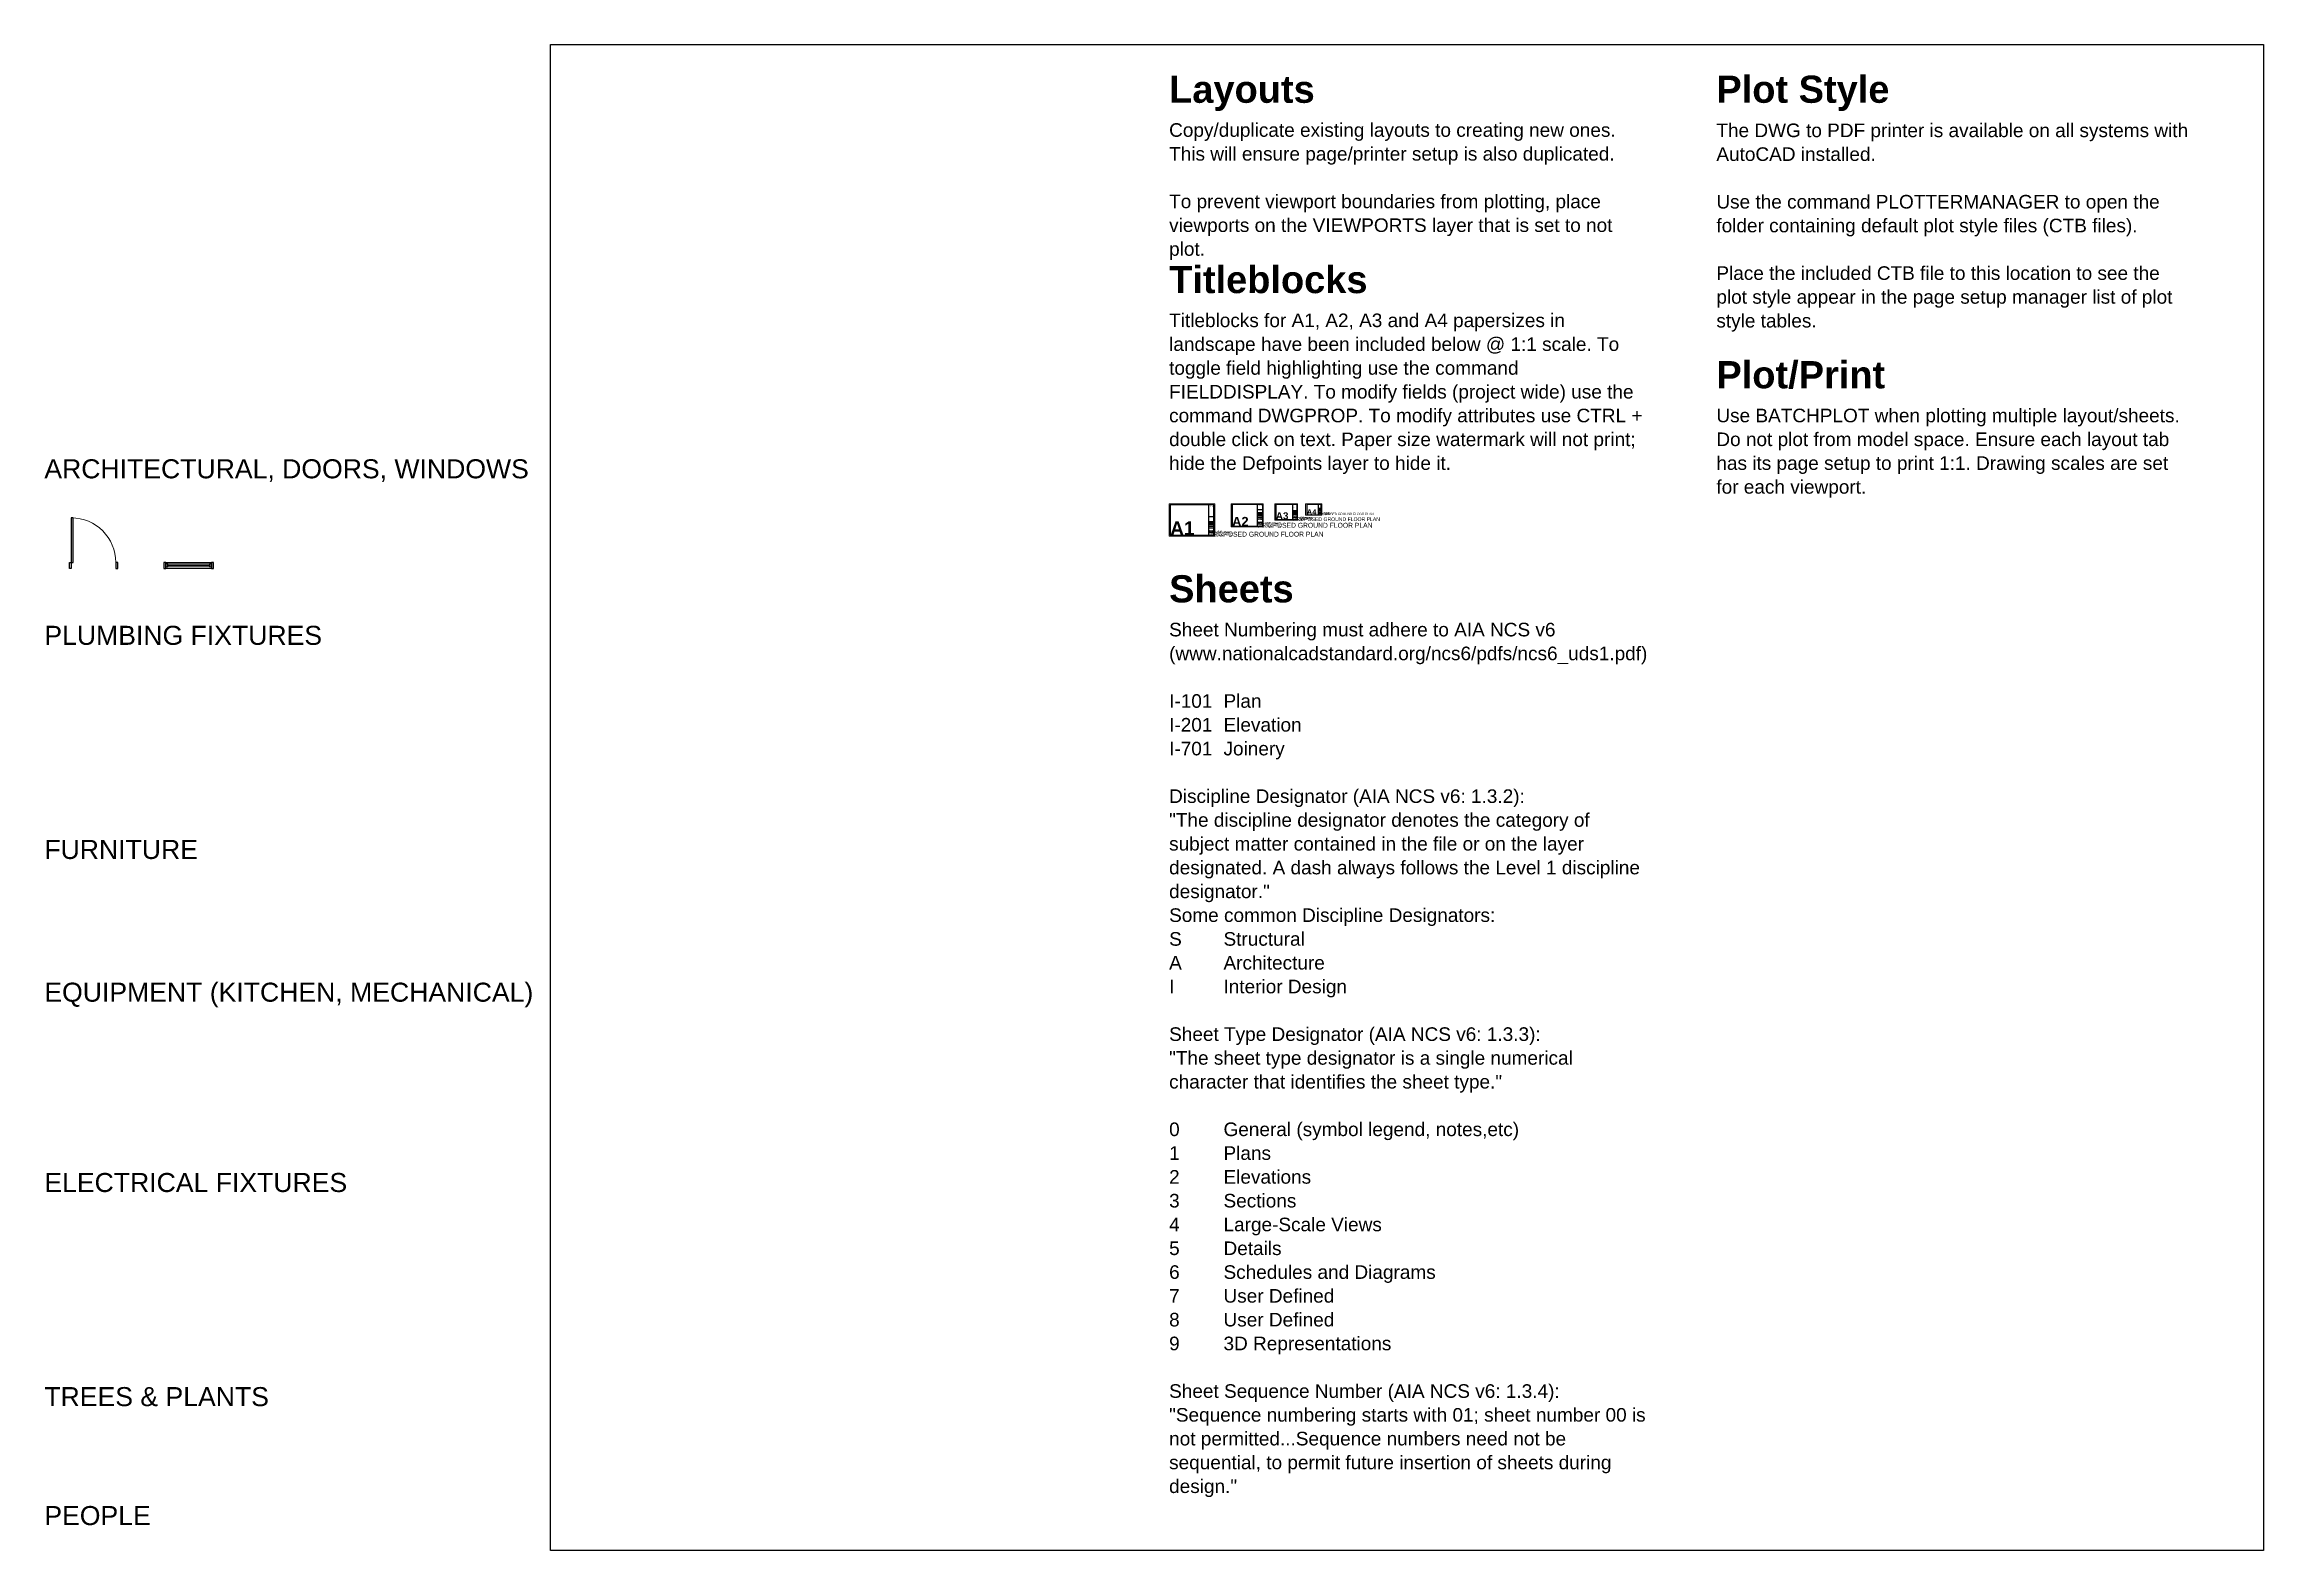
# Model space of a CAD drawing. Header units: millimetres. Extents: x 6670 to 127750, y 41694 to 79093.
# Drawn here: x 86944 to 127750, y 41694 to 69393 of the extents above; entities that cross this region are included whole.
import ezdxf
from ezdxf.enums import TextEntityAlignment as Align

# ---------------------------------------------------------------- set-up
doc = ezdxf.new("R2018")
doc.units = ezdxf.units.MM
doc.header["$LTSCALE"] = 1000
for name, color, linetype, lineweight in [('I-E_25_30-DOORS_ANNO', 54, 'Continuous', 9), ('I-E_25_30-DOORS_SECT', 50, 'Continuous', 25), ('I-E_25_35-WINDOWS_ELEV', 91, 'Continuous', 18), ('I-E_25_35-WINDOWS_SECT', 90, 'Continuous', 25), ('I-E_25_40-GLAZING_SECT', 130, 'Continuous', 25), ('I-Z_20_10_90-TEXT', 7, 'Continuous', 13), ('I-Z_30_90_00-SCHEDULES', 7, 'Continuous', 13)]:
    doc.layers.add(name, color=color, linetype=linetype, lineweight=lineweight)
doc.styles.add('1.7mm BOLD', font='HelveticaNowDisplay-Bold.ttf', dxfattribs={"height": 1.7})
doc.styles.add('1.7mm REGULAR', font='HelveticaNowDisplay-Regular.ttf', dxfattribs={"height": 1.7})
doc.styles.add('1.7mm THIN', font='HelveticaNowDisplay-Thin.ttf', dxfattribs={"height": 1.7})
doc.styles.add('2.5mm BOLD', font='HelveticaNowDisplay-Bold.ttf', dxfattribs={"height": 2.5})
doc.styles.add('2.5mm REGULAR', font='HelveticaNowDisplay-Regular.ttf', dxfattribs={"height": 2.5})
doc.styles.add('3.5mm THIN', font='HelveticaNowDisplay-Thin.ttf', dxfattribs={"height": 3.5})
doc.styles.add('5.0mm BOLD', font='HelveticaNowDisplay-Bold.ttf', dxfattribs={"height": 5})
doc.styles.get("Standard").update_dxf_attribs({"font": 'arial.ttf'})

# ---------------------------------------------------------------- blocks, each defined once
blk = doc.blocks.new('*U123')
at = {"layer": 'I-E_25_35-WINDOWS_ELEV'}
for points in [[(35, 110), (875, 110), (875, 0), (35, 0)], [(70, 30), (840, 30), (840, 80), (70, 80)]]:
    blk.add_lwpolyline(points, close=True, dxfattribs=at)
at = {"layer": 'I-E_25_35-WINDOWS_SECT'}
for points in [[(0, 0), (35, 0), (35, 110), (0, 110)], [(35, 30), (70, 30), (70, 80), (35, 80)], [(840, 30), (875, 30), (875, 80), (840, 80)], [(875, 0), (910, 0), (910, 110), (875, 110)]]:
    blk.add_lwpolyline(points, close=True, dxfattribs=at)
at = {"layer": 'I-E_25_40-GLAZING_SECT'}
blk.add_line((840, 55), (70, 55), dxfattribs=at)
blk = doc.blocks.new('*T159')
at = {"layer": 'Defpoints', "color": 8, "linetype": 'ByBlock', "lineweight": 0, "transparency": 16777216}
for p, q in [((0, 0), (90, 0)), ((0, 0), (0, -21.875)), ((15, 0), (15, -21.875)), ((75, 0), (75, -21.875)), ((90, 0), (90, -21.875)), ((0, -4.375), (90, -4.375)), ((0, -8.75), (90, -8.75)), ((0, -13.125), (90, -13.125)), ((0, -17.5), (90, -17.5)), ((0, -21.875), (90, -21.875))]:
    blk.add_line(p, q, dxfattribs=at)
at = {"layer": 'I-Z_30_90_00-SCHEDULES', "color": 0, "linetype": 'ByBlock', "lineweight": -2, "transparency": 16777216, "char_height": 1.7, "attachment_point": 1}
for s, insert, width, style in [('REV. NO.', (0, 0), 15, '1.7mm THIN'), ('DESCRIPTION', (15, 0), 60, '1.7mm THIN'), ('DATE', (75, 0), 15, '1.7mm THIN'), ('1.0', (0, -4.375), 15, '1.7mm REGULAR'), ('Development Application', (15, -4.375), 60, '1.7mm REGULAR'), ('01.01.2021', (75, -4.375), 15, '1.7mm REGULAR')]:
    blk.add_mtext(s, dxfattribs=dict(at, insert=insert, width=width, style=style))
blk = doc.blocks.new('TITLEBLOCK_A1')
at = {"color": 0, "linetype": 'ByBlock', "lineweight": -2, "transparency": 16777216}
for p, q in [((721, 574), (721, 20)), ((816, 265), (726, 265)), ((816, 234), (726, 234)), ((816, 208), (726, 208)), ((816, 177), (726, 177)), ((816, 147), (726, 147)), ((816, 90), (726, 90)), ((816, 59), (726, 59))]:
    blk.add_line(p, q, dxfattribs=at)
at = {"color": 0, "linetype": 'ByBlock', "lineweight": 0, "transparency": 16777216}
blk.add_lwpolyline([(841, 594), (0, 594), (0, 0), (841, 0)], close=True, dxfattribs=at)
at = {"color": 0, "linetype": 'ByBlock', "lineweight": -2, "transparency": 16777216}
blk.add_lwpolyline([(20, 20), (821, 20), (821, 574), (20, 574)], close=True, dxfattribs=at)
blk.add_blockref('*T159', (726, 261))
at = {"layer": 'Defpoints', "transparency": 33554457, "insert": (20, 20), "char_height": 250, "width": 700.99, "attachment_point": 7, "line_spacing_factor": 1.05, "style": '2.5mm BOLD'}
blk.add_mtext('A1', dxfattribs=at)
at = {"layer": 'I-Z_20_10_90-TEXT', "color": 0, "linetype": 'ByBlock', "lineweight": -2, "transparency": 16777216, "attachment_point": 1, "line_spacing_factor": 1.05}
for s, insert, char_height, width, style in [('GENERAL NOTES', (726, 567), 1.7, 90, '1.7mm THIN'), ('Use figured dimensions only. Do not scale drawing. Verify all dimensions and levels on site before commencing works. This drawing must be used in conjunction with all other project documentation including related drawings, schedules and specifications.', (726, 562), 2.5, 90, '2.5mm REGULAR'), ('DISCLAIMER', (726, 230), 1.7, 90, '1.7mm THIN'), ('This drawing and the related information have been prepared for a specific purpose and may not be used for any other purpose. No warranty or liability can be accepted if this drawing or any of the related information is used for purposes other than intended. This drawing is protected by copyright and no part of this drawing may be reproduced in any form without the written permission of the author.', (726, 226), 1.7, 90, '1.7mm REGULAR'), ('PROJECT TITLE', (726, 204), 1.7, 40, '1.7mm THIN'), ('PROJECT 1', (726, 199), 2.5, 40, '2.5mm REGULAR'), ('CLIENT NAME', (726, 173), 1.7, 40, '1.7mm THIN'), ('CLIENT 1', (726, 169), 2.5, 40, '2.5mm REGULAR'), ('CLIENT PHONE', (726, 160), 1.7, 40, '1.7mm THIN'), ('+12 345 678 910', (726, 156), 2.5, 40, '2.5mm REGULAR'), ('COMPANY NAME', (726, 142), 1.7, 40, '1.7mm THIN'), ('DESIGNSTUDIO1', (726, 138), 2.5, 40, '2.5mm REGULAR'), ('COMPANY CONTACT', (726, 129), 1.7, 40, '1.7mm THIN'), ('Name Surname', (726, 125), 2.5, 40, '2.5mm REGULAR'), ('COMPANY PHONE', (726, 116), 1.7, 40, '1.7mm THIN'), ('+12 345 678 910', (726, 112), 2.5, 40, '2.5mm REGULAR'), ('DRAWN BY', (726, 103), 1.7, 40, '1.7mm THIN'), ('DRAWING TITLE', (726, 86), 1.7, 90, '1.7mm THIN'), ('REVISION NUMBER', (726, 55), 1.7, 40, '1.7mm THIN'), ('ISSUE DATE', (726, 42), 1.7, 40, '1.7mm THIN'), ('PROJECT LOCATION', (776, 204), 1.7, 40, '1.7mm THIN'), ('PROJECT ADDRESS 1\\PPROJECT ADDRESS 2\\PCITY, STATE, POSTCODE\\PCOUNTRY', (776, 199), 2.5, 40, '2.5mm REGULAR'), ('CLIENT ADDRESS', (776, 173), 1.7, 40, '1.7mm THIN'), ('CLIENT ADDRESS 1\\PCLIENT ADDRESS 2\\PCITY, STATE, POSTCODE\\PCOUNTRY', (776, 169), 2.5, 40, '2.5mm REGULAR'), ('COMPANY ADDRESS', (776, 142), 1.7, 40, '1.7mm THIN'), ('COMPANY ADDRESS 1\\PCOMPANY ADDRESS 2\\PCITY, STATE, POSTCODE\\PAustralia', (776, 138), 2.5, 40, '2.5mm REGULAR'), ('COMPANY EMAIL', (776, 116), 1.7, 40, '1.7mm THIN'), ('email@address.com', (776, 112), 2.5, 40, '2.5mm REGULAR'), ('REVIEWED BY', (776, 103), 1.7, 40, '1.7mm THIN'), ('SCALE @ SHEETSIZE', (776, 55), 1.7, 40, '1.7mm THIN'), ('SHEET NUMBER', (776, 42), 1.7, 40, '1.7mm THIN')]:
    blk.add_mtext(s, dxfattribs=dict(at, insert=insert, char_height=char_height, width=width, style=style))
at = {"layer": 'I-Z_20_10_90-TEXT', "color": 0, "linetype": 'ByBlock', "lineweight": -2, "transparency": 16777216, "style": '5.0mm BOLD'}
blk.add_attdef('SHEETNUMBER', text='', height=10, dxfattribs=at).set_placement((776, 37), align=Align.TOP_LEFT)
blk = doc.blocks.new('*T158')
at = {"layer": 'Defpoints', "color": 8, "linetype": 'ByBlock', "lineweight": 0, "transparency": 16777216}
for p, q in [((0, 0), (90, 0)), ((0, 0), (0, -21.875)), ((15, 0), (15, -21.875)), ((75, 0), (75, -21.875)), ((90, 0), (90, -21.875)), ((0, -4.375), (90, -4.375)), ((0, -8.75), (90, -8.75)), ((0, -13.125), (90, -13.125)), ((0, -17.5), (90, -17.5)), ((0, -21.875), (90, -21.875))]:
    blk.add_line(p, q, dxfattribs=at)
at = {"layer": 'I-Z_30_90_00-SCHEDULES', "color": 0, "linetype": 'ByBlock', "lineweight": -2, "transparency": 16777216, "char_height": 1.7, "attachment_point": 1}
for s, insert, width, style in [('REV. NO.', (0, 0), 15, '1.7mm THIN'), ('DESCRIPTION', (15, 0), 60, '1.7mm THIN'), ('DATE', (75, 0), 15, '1.7mm THIN'), ('1.0', (0, -4.375), 15, '1.7mm REGULAR'), ('Development Application', (15, -4.375), 60, '1.7mm REGULAR'), ('01.01.2021', (75, -4.375), 15, '1.7mm REGULAR')]:
    blk.add_mtext(s, dxfattribs=dict(at, insert=insert, width=width, style=style))
blk = doc.blocks.new('TITLEBLOCK_A2')
at = {"color": 0, "linetype": 'ByBlock', "lineweight": -2, "transparency": 16777216}
for p, q in [((484, 10), (484, 410)), ((579, 255), (489, 255)), ((579, 224), (489, 224)), ((579, 198), (489, 198)), ((579, 167), (489, 167)), ((579, 137), (489, 137)), ((579, 80), (489, 80)), ((579, 49), (489, 49))]:
    blk.add_line(p, q, dxfattribs=at)
at = {"color": 0, "linetype": 'ByBlock', "lineweight": 0, "transparency": 16777216}
blk.add_lwpolyline([(0, 420), (594, 420), (594, 0), (0, 0)], close=True, dxfattribs=at)
at = {"color": 0, "linetype": 'ByBlock', "lineweight": -2, "transparency": 16777216}
blk.add_lwpolyline([(20, 10), (584, 10), (584, 410), (20, 410)], close=True, dxfattribs=at)
blk.add_blockref('*T158', (489, 251))
at = {"layer": 'Defpoints', "transparency": 33554457, "insert": (20, 10), "char_height": 170, "width": 463.99, "attachment_point": 7, "line_spacing_factor": 1.05, "style": '1.7mm BOLD'}
blk.add_mtext('A2', dxfattribs=at)
at = {"layer": 'I-Z_20_10_90-TEXT', "attachment_point": 1, "line_spacing_factor": 1.05}
for s, insert, char_height, width, style in [('GENERAL NOTES', (489, 404), 1.7, 90, '1.7mm THIN'), ('Use figured dimensions only. Do not scale drawing. Verify all dimensions and levels on site before commencing works. This drawing must be used in conjunction with all other project documentation including related drawings, schedules and specifications.', (489, 399), 2.5, 90, '2.5mm REGULAR'), ('DISCLAIMER', (489, 220), 1.7, 90, '1.7mm THIN'), ('This drawing and the related information have been prepared for a specific purpose and may not be used for any other purpose. No warranty or liability can be accepted if this drawing or any of the related information is used for purposes other than intended. This drawing is protected by copyright and no part of this drawing may be reproduced in any form without the written permission of the author.', (489, 216), 1.7, 90, '1.7mm REGULAR'), ('PROJECT TITLE', (489, 194), 1.7, 40, '1.7mm THIN'), ('PROJECT 1', (489, 189), 2.5, 40, '2.5mm REGULAR'), ('CLIENT NAME', (489, 163), 1.7, 40, '1.7mm THIN'), ('CLIENT 1', (489, 159), 2.5, 40, '2.5mm REGULAR'), ('CLIENT PHONE', (489, 150), 1.7, 40, '1.7mm THIN'), ('+12 345 678 910', (489, 146), 2.5, 40, '2.5mm REGULAR'), ('COMPANY NAME', (489, 132), 1.7, 40, '1.7mm THIN'), ('DESIGNSTUDIO1', (489, 128), 2.5, 40, '2.5mm REGULAR'), ('COMPANY CONTACT', (489, 119), 1.7, 40, '1.7mm THIN'), ('Name Surname', (489, 115), 2.5, 40, '2.5mm REGULAR'), ('COMPANY PHONE', (489, 106), 1.7, 40, '1.7mm THIN'), ('+12 345 678 910', (489, 102), 2.5, 40, '2.5mm REGULAR'), ('DRAWN BY', (489, 93), 1.7, 40, '1.7mm THIN'), ('DRAWING TITLE', (489, 76), 1.7, 90, '1.7mm THIN'), ('REVISION NUMBER', (489, 45), 1.7, 40, '1.7mm THIN'), ('ISSUE DATE', (489, 32), 1.7, 40, '1.7mm THIN'), ('PROJECT LOCATION', (539, 194), 1.7, 40, '1.7mm THIN'), ('PROJECT ADDRESS 1\\PPROJECT ADDRESS 2\\PCITY, STATE, POSTCODE\\PCOUNTRY', (539, 189), 2.5, 40, '2.5mm REGULAR'), ('CLIENT ADDRESS', (539, 163), 1.7, 40, '1.7mm THIN'), ('CLIENT ADDRESS 1\\PCLIENT ADDRESS 2\\PCITY, STATE, POSTCODE\\PCOUNTRY', (539, 159), 2.5, 40, '2.5mm REGULAR'), ('COMPANY ADDRESS', (539, 132), 1.7, 40, '1.7mm THIN'), ('COMPANY ADDRESS 1\\PCOMPANY ADDRESS 2\\PCITY, STATE, POSTCODE\\PAustralia', (539, 128), 2.5, 40, '2.5mm REGULAR'), ('COMPANY EMAIL', (539, 106), 1.7, 40, '1.7mm THIN'), ('email@address.com', (539, 102), 2.5, 40, '2.5mm REGULAR'), ('REVIEWED BY', (539, 93), 1.7, 40, '1.7mm THIN'), ('SCALE @ SHEETSIZE', (539, 45), 1.7, 40, '1.7mm THIN'), ('SHEET NUMBER', (539, 32), 1.7, 40, '1.7mm THIN')]:
    blk.add_mtext(s, dxfattribs=dict(at, insert=insert, char_height=char_height, width=width, style=style))
at = {"layer": 'I-Z_20_10_90-TEXT', "lineweight": 30, "flags": 104}
for tag, height, p in [('ISSUEDATE', 5, (489, 27)), ('DRAWNBY', 2.5, (489, 89)), ('REVISIONNUMBER', 2.5, (489, 41)), ('DRAWINGTITLE', 5, (489, 71)), ('SCALEATSHEETSIZE', 2.5, (539, 41)), ('REVIEWEDBY', 2.5, (539, 89)), ('SHEETNUMBER', 10, (539, 27))]:
    blk.add_attdef(tag, text='', height=height, dxfattribs=at).set_placement(p, align=Align.TOP_LEFT)
blk = doc.blocks.new('*T157')
at = {"layer": 'Defpoints', "color": 8, "linetype": 'ByBlock', "lineweight": 0, "transparency": 16777216}
for p, q in [((0, 0), (68, 0)), ((0, 0), (0, -15)), ((14, 0), (14, -15)), ((57, 0), (57, -15)), ((68, 0), (68, -15)), ((0, -3), (68, -3)), ((0, -6), (68, -6)), ((0, -9), (68, -9)), ((0, -12), (68, -12)), ((0, -15), (68, -15))]:
    blk.add_line(p, q, dxfattribs=at)
at = {"layer": 'I-Z_30_90_00-SCHEDULES', "color": 0, "linetype": 'ByBlock', "lineweight": -2, "transparency": 16777216, "char_height": 1.7, "attachment_point": 1}
for s, insert, width, style in [('REV. NO.', (0, 0), 13.5, '1.7mm THIN'), ('DESCRIPTION', (14, 0), 43.5, '1.7mm THIN'), ('DATE', (57, 0), 11, '1.7mm THIN'), ('1.0', (0, -3), 13.5, '1.7mm REGULAR'), ('Development Application', (14, -3), 43.5, '1.7mm REGULAR'), ('01.01.2021', (57, -3), 11, '1.7mm REGULAR')]:
    blk.add_mtext(s, dxfattribs=dict(at, insert=insert, width=width, style=style))
blk = doc.blocks.new('TITLEBLOCK_A3')
at = {"color": 0, "linetype": 'ByBlock', "lineweight": -2, "transparency": 16777216}
for p, q in [((335, 10), (335, 287)), ((406, 168), (338, 168)), ((406, 147), (338, 147)), ((406, 117), (338, 117)), ((406, 93), (338, 93)), ((406, 55), (338, 55)), ((406, 37), (338, 37))]:
    blk.add_line(p, q, dxfattribs=at)
at = {"color": 0, "linetype": 'ByBlock', "lineweight": 0, "transparency": 16777216}
blk.add_lwpolyline([(0, 297), (420, 297), (420, 0), (0, 0)], close=True, dxfattribs=at)
at = {"color": 0, "linetype": 'ByBlock', "lineweight": -2, "transparency": 16777216}
blk.add_lwpolyline([(20, 10), (410, 10), (410, 287), (20, 287)], close=True, dxfattribs=at)
blk.add_blockref('*T157', (338, 165))
at = {"layer": 'Defpoints', "transparency": 33554457, "insert": (20, 10), "char_height": 130, "width": 315, "attachment_point": 7, "line_spacing_factor": 1.05, "style": '1.7mm BOLD'}
blk.add_mtext('A3', dxfattribs=at)
at = {"layer": 'I-Z_20_10_90-TEXT', "attachment_point": 1, "line_spacing_factor": 1.05}
for s, insert, char_height, width, style in [('GENERAL NOTES', (338, 284), 1.7, 68, '1.7mm THIN'), ('Use figured dimensions only. Do not scale drawing. Verify all dimensions and levels on site before commencing works. This drawing must be used in conjunction with all other project documentation including related drawings, schedules and specifications.', (338, 281), 1.7, 68, '1.7mm REGULAR'), ('DISCLAIMER', (338, 144), 1.7, 32.25, '1.7mm THIN'), ('This drawing and the related information have been prepared for a specific purpose and may not be used for any other purpose. No warranty or liability can be accepted if this drawing or any of the related information is used for purposes other than intended. This drawing is protected by copyright and no part of this drawing may be reproduced in any form without the written permission of the author.', (338, 141), 1.7, 68, '1.7mm REGULAR'), ('PROJECT TITLE', (338, 114), 1.7, 32.25, '1.7mm THIN'), ('PROJECT 1', (338, 111), 1.7, 32.25, '1.7mm REGULAR'), ('COMPANY NAME', (338, 90), 1.7, 32.25, '1.7mm THIN'), ('DESIGNSTUDIO1', (338, 87), 2.5, 32.25, '2.5mm REGULAR'), ('COMPANY CONTACT', (338, 81), 1.7, 32.25, '1.7mm THIN'), ('Name Surname', (338, 78), 2.5, 32.25, '2.5mm REGULAR'), ('COMPANY NUMBER', (338, 72), 1.7, 29, '1.7mm THIN'), ('+12 345 678 910', (338, 69), 2.5, 27.5, '2.5mm REGULAR'), ('DRAWN BY', (338, 64), 1.7, 29, '1.7mm THIN'), ('DRAWING TITLE', (338, 52), 1.7, 32.25, '1.7mm THIN'), ('REVISION NUMBER', (338, 34), 1.7, 32.25, '1.7mm THIN'), ('ISSUE DATE', (338, 25), 1.7, 32.25, '1.7mm THIN'), ('PROJECT LOCATION', (374, 114), 1.7, 27.5, '1.7mm THIN'), ('PROJECT ADDRESS 1\\PPROJECT ADDRESS 2\\PCITY, STATE, POSTCODE\\PCOUNTRY', (374, 111), 1.7, 27.5, '1.7mm REGULAR'), ('COMPANY ADDRESS', (374, 90), 1.7, 32.25, '1.7mm THIN'), ('COMPANY ADDRESS 1\\PCOMPANY ADDRESS 2\\PCITY, STATE, POSTCODE\\PAustralia', (374, 87), 1.7, 32.25, '1.7mm REGULAR'), ('COMPANY EMAIL', (374, 72), 1.7, 32.25, '1.7mm THIN'), ('email@address.com', (374, 69), 1.7, 32.25, '1.7mm REGULAR'), ('REVIEWED BY', (374, 64), 1.7, 32.25, '1.7mm THIN'), ('SCALE @ SHEETSIZE', (374, 34), 1.7, 32.25, '1.7mm THIN'), ('SHEET NUMBER', (374, 25), 1.7, 32.25, '1.7mm THIN')]:
    blk.add_mtext(s, dxfattribs=dict(at, insert=insert, char_height=char_height, width=width, style=style))
at = {"layer": 'I-Z_20_10_90-TEXT', "lineweight": 30, "flags": 104}
for tag, height, p in [('ISSUEDATE', 3.5, (338, 22)), ('DRAWNBY', 2.5, (338, 61)), ('SHEETNUMBER', 2.5, (338, 31)), ('DRAWINGTITLE', 3.5, (338, 49)), ('SCALEATSHEETSIZE', 2.5, (374, 31)), ('REVIEWEDBY', 2.5, (374, 61)), ('SHEETNUMBER', 7.5, (374, 22))]:
    blk.add_attdef(tag, text='', height=height, dxfattribs=at).set_placement(p, align=Align.TOP_LEFT)
blk = doc.blocks.new('*T156')
at = {"layer": 'Defpoints', "color": 8, "linetype": 'ByBlock', "lineweight": 0, "transparency": 16777216}
for p, q in [((0, 0), (43, 0)), ((0, 0), (0, -11.9)), ((10, 0), (10, -11.9)), ((32.5, 0), (32.5, -11.9)), ((43, 0), (43, -11.9)), ((0, -2.975), (43, -2.975)), ((0, -5.95), (43, -5.95)), ((0, -8.925), (43, -8.925)), ((0, -11.9), (43, -11.9))]:
    blk.add_line(p, q, dxfattribs=at)
at = {"layer": 'I-Z_30_90_00-SCHEDULES', "color": 0, "linetype": 'ByBlock', "lineweight": -2, "transparency": 16777216, "attachment_point": 1}
for s, insert, char_height, width, style in [('REV. NO.', (0, 0), 1.3, 10, '1.7mm THIN'), ('DESCRIPTION', (10, 0), 1.3, 22.5, '1.7mm THIN'), ('DATE', (32.5, 0), 1.3, 10.5, '1.7mm THIN'), ('1.0', (0, -2.975), 1.7, 10, '1.7mm REGULAR'), ('DA', (10, -2.975), 1.7, 22.5, '1.7mm REGULAR'), ('01.01.2021', (32.5, -2.975), 1.7, 10.5, '1.7mm REGULAR')]:
    blk.add_mtext(s, dxfattribs=dict(at, insert=insert, char_height=char_height, width=width, style=style))
blk = doc.blocks.new('TITLEBLOCK_A4')
at = {"color": 0, "linetype": 'ByBlock', "lineweight": -2, "transparency": 16777216}
for p, q in [((237, 10), (237, 200)), ((283, 126), (240, 126)), ((283, 108), (240, 108)), ((283, 81), (240, 81)), ((283, 52), (240, 52)), ((283, 34), (240, 34))]:
    blk.add_line(p, q, dxfattribs=at)
at = {"color": 0, "linetype": 'ByBlock', "lineweight": 0, "transparency": 16777216}
blk.add_lwpolyline([(0, 210), (297, 210), (297, 0), (0, 0)], close=True, dxfattribs=at)
at = {"color": 0, "linetype": 'ByBlock', "lineweight": -2, "transparency": 16777216}
blk.add_lwpolyline([(20, 10), (287, 10), (287, 200), (20, 200)], close=True, dxfattribs=at)
blk.add_blockref('*T156', (240, 123))
at = {"layer": 'Defpoints', "transparency": 33554457, "insert": (20, 10), "char_height": 100, "width": 217, "attachment_point": 7, "line_spacing_factor": 1.05, "style": '1.7mm BOLD'}
blk.add_mtext('A4', dxfattribs=at)
at = {"layer": 'I-Z_20_10_90-TEXT', "attachment_point": 1, "line_spacing_factor": 1.05}
for s, insert, char_height, width, style in [('GENERAL NOTES', (240, 197), 1.3, 43, '1.7mm THIN'), ('Use figured dimensions only. Do not scale drawing. Verify all dimensions and levels on site before commencing works. This drawing must be used in conjunction with all other project documentation including related drawings, schedules and specifications.', (240, 194), 1.7, 43, '1.7mm REGULAR'), ('PROJECT TITLE', (240, 105), 1.3, 19.75, '1.7mm THIN'), ('PROJECT 1', (240, 102), 2.5, 43, '2.5mm REGULAR'), ('PROJECT LOCATION', (240, 96), 1.3, 19.75, '1.7mm THIN'), ('PROJECT ADDRESS 1\\PPROJECT ADDRESS 2\\PCITY, STATE, POSTCODE', (240, 93), 2, 43, '1.7mm REGULAR'), ('COMPANY NAME', (240, 78), 1.3, 19.75, '1.7mm THIN'), ('DESIGNSTUDIO1', (240, 75), 2, 19.75, '1.7mm REGULAR'), ('COMPANY NUMBER', (240, 70), 1.3, 19.75, '1.7mm THIN'), ('+12 345 678 910', (240, 67), 2, 19.75, '1.7mm REGULAR'), ('DRAWN BY', (240, 61), 1.3, 19.75, '1.7mm THIN'), ('DRAWING TITLE', (240, 49), 1.3, 19.75, '1.7mm THIN'), ('REVISION NUMBER', (240, 31), 1.3, 19.75, '1.7mm THIN'), ('ISSUE DATE', (240, 22), 1.3, 19.75, '1.7mm THIN'), ('COMPANY CONTACT', (264, 78), 1.3, 19.75, '1.7mm THIN'), ('Name Surname', (264, 75), 2, 19.75, '1.7mm REGULAR'), ('COMPANY EMAIL', (264, 70), 1.3, 19.75, '1.7mm THIN'), ('email@address.com', (264, 67), 1.7, 19.75, '1.7mm REGULAR'), ('REVIEWED BY', (264, 61), 1.3, 19.75, '1.7mm THIN'), ('SCALE @ SHEETSIZE', (264, 31), 1.3, 19.75, '1.7mm THIN'), ('SHEET NUMBER', (264, 22), 1.3, 19.75, '1.7mm THIN')]:
    blk.add_mtext(s, dxfattribs=dict(at, insert=insert, char_height=char_height, width=width, style=style))
at = {"layer": 'I-Z_20_10_90-TEXT', "lineweight": 30, "flags": 104}
for tag, height, p in [('ISSUEDATE', 2.5, (240, 19)), ('DRAWNBY', 2, (240, 58)), ('REVISIONNUMBER', 2.5, (240, 28)), ('DRAWINGTITLE', 2.5, (240, 46)), ('SCALEATSHEETSIZE', 2, (264, 28)), ('REVIEWEDBY', 2, (264, 58)), ('SHEETNUMBER', 5, (264, 19))]:
    blk.add_attdef(tag, text='', height=height, dxfattribs=at).set_placement(p, align=Align.TOP_LEFT)
blk = doc.blocks.new('*U110')
at = {"layer": 'I-E_25_30-DOORS_ANNO', "ltscale": 0.01}
blk.add_arc((0, 0), 820, 0, 90, dxfattribs=at)
at = {"layer": 'I-E_25_30-DOORS_SECT', "ltscale": 0.01}
for points in [[(0, 0), (35, 0), (35, 820), (0, 820)], [(0, 0), (0, -110), (-35, -110), (-35, 0)], [(820, 0), (820, -110), (855, -110), (855, 0)]]:
    blk.add_lwpolyline(points, close=True, dxfattribs=at)

msp = doc.modelspace()

# ---------------------------------------------------------------- linework, layer by layer
at = {"color": 0, "linetype": 'ByBlock', "lineweight": -2, "transparency": 16777216}
for p, q in [((109342.4, 60835.6), (109252.4, 60835.6)), ((108441.4, 60702.2), (108351.4, 60702.2))]:
    msp.add_line(p, q, dxfattribs=at)
msp.add_lwpolyline([(96250.8, 69393.4), (127750.4, 69393.4), (127750.4, 41693.7), (96250.8, 41693.7)], close=True)

# ---------------------------------------------------------------- block references
ref = msp.add_blockref('TITLEBLOCK_A1', (107625.4, 60349.7))
ref.add_attrib('SHEETNUMBER', 'I-101', dxfattribs={"layer": 'I-Z_20_10_90-TEXT', "height": 10, "style": '5.0mm BOLD'}).set_placement((108401.4, 60387.2), align=Align.TOP_LEFT)
lines = msp.add_mtext('PROPOSED GROUND FLOOR PLAN', dxfattribs={"layer": 'I-Z_20_10_90-TEXT', "insert": (108351.4, 60430.9), "char_height": 90, "attachment_point": 1})
ref.add_attrib('DRAWINGTITLE', '', (108351.4, 60430.9), dxfattribs={"flags": 104}).embed_mtext(lines)
lines = msp.add_mtext('AS INDICATED', dxfattribs={"layer": 'I-Z_20_10_90-TEXT', "insert": (108401.4, 60400.3), "char_height": 40, "attachment_point": 1})
ref.add_attrib('SCALEATSHEETSIZE', '', (108401.4, 60400.3), dxfattribs={"flags": 104}).embed_mtext(lines)
lines = msp.add_mtext('01.01.2021', dxfattribs={"layer": 'I-Z_20_10_90-TEXT', "insert": (108351.4, 60387.2), "char_height": 40, "attachment_point": 1})
ref.add_attrib('ISSUEDATE', '', (108351.4, 60387.2), dxfattribs={"flags": 104}).embed_mtext(lines)
lines = msp.add_mtext('1.0', dxfattribs={"layer": 'I-Z_20_10_90-TEXT', "insert": (108351.4, 60400.3), "char_height": 40, "attachment_point": 1})
ref.add_attrib('REVISIONNUMBER', '', (108351.4, 60400.3), dxfattribs={"flags": 104}).embed_mtext(lines)
lines = msp.add_mtext('Name Surname', dxfattribs={"layer": 'I-Z_20_10_90-TEXT', "insert": (108351.4, 60448.4), "char_height": 40, "attachment_point": 1})
ref.add_attrib('DRAWNBY', '', (108351.4, 60448.4), dxfattribs={"flags": 104}).embed_mtext(lines)
lines = msp.add_mtext('Name Surname', dxfattribs={"layer": 'I-Z_20_10_90-TEXT', "insert": (108401.4, 60448.4), "char_height": 40, "attachment_point": 1})
ref.add_attrib('REVIEWEDBY', '', (108401.4, 60448.4), dxfattribs={"flags": 104}).embed_mtext(lines)
ref = msp.add_blockref('TITLEBLOCK_A2', (108763.4, 60523.7))
lines = msp.add_mtext('I-101', dxfattribs={"layer": 'I-Z_20_10_90-TEXT', "insert": (109302.4, 60551.2), "char_height": 40, "attachment_point": 1})
ref.add_attrib('SHEETNUMBER', '', (109302.4, 60551.2), dxfattribs={"flags": 104}).embed_mtext(lines)
lines = msp.add_mtext('AS INDICATED', dxfattribs={"layer": 'I-Z_20_10_90-TEXT', "insert": (109302.4, 60564.3), "char_height": 40, "attachment_point": 1})
ref.add_attrib('SCALEATSHEETSIZE', '', (109302.4, 60564.3), dxfattribs={"flags": 104}).embed_mtext(lines)
lines = msp.add_mtext('01.01.2021', dxfattribs={"layer": 'I-Z_20_10_90-TEXT', "insert": (109252.4, 60551.2), "char_height": 40, "attachment_point": 1})
ref.add_attrib('ISSUEDATE', '', (109252.4, 60551.2), dxfattribs={"flags": 104}).embed_mtext(lines)
lines = msp.add_mtext('1.0', dxfattribs={"layer": 'I-Z_20_10_90-TEXT', "insert": (109252.4, 60564.3), "char_height": 40, "attachment_point": 1})
ref.add_attrib('REVISIONNUMBER', '', (109252.4, 60564.3), dxfattribs={"flags": 104}).embed_mtext(lines)
lines = msp.add_mtext('PROPOSED GROUND FLOOR PLAN', dxfattribs={"layer": 'I-Z_20_10_90-TEXT', "insert": (109252.4, 60594.9), "char_height": 90, "attachment_point": 1})
ref.add_attrib('DRAWINGTITLE', '', (109252.4, 60594.9), dxfattribs={"flags": 104}).embed_mtext(lines)
lines = msp.add_mtext('Name Surname', dxfattribs={"layer": 'I-Z_20_10_90-TEXT', "insert": (109252.4, 60612.4), "char_height": 40, "attachment_point": 1})
ref.add_attrib('DRAWNBY', '', (109252.4, 60612.4), dxfattribs={"flags": 104}).embed_mtext(lines)
lines = msp.add_mtext('Name Surname', dxfattribs={"layer": 'I-Z_20_10_90-TEXT', "insert": (109302.4, 60612.4), "char_height": 40, "attachment_point": 1})
ref.add_attrib('REVIEWEDBY', '', (109302.4, 60612.4), dxfattribs={"flags": 104}).embed_mtext(lines)
ref = msp.add_blockref('TITLEBLOCK_A3', (109567.4, 60646.7))
lines = msp.add_mtext('I-101', dxfattribs={"layer": 'I-Z_20_10_90-TEXT', "insert": (109941.6, 60668.6), "char_height": 32.25, "attachment_point": 1})
ref.add_attrib('SHEETNUMBER', '', (109941.6, 60668.6), dxfattribs={"flags": 104}).embed_mtext(lines)
lines = msp.add_mtext('01.01.2021', dxfattribs={"layer": 'I-Z_20_10_90-TEXT', "insert": (109905.9, 60668.6), "char_height": 32.25, "attachment_point": 1})
ref.add_attrib('ISSUEDATE', '', (109905.9, 60668.6), dxfattribs={"flags": 104}).embed_mtext(lines)
lines = msp.add_mtext('1.0', dxfattribs={"layer": 'I-Z_20_10_90-TEXT', "insert": (109905.9, 60677.5), "char_height": 32.25, "attachment_point": 1})
ref.add_attrib('SHEETNUMBER', '', (109905.9, 60677.5), dxfattribs={"flags": 104}).embed_mtext(lines)
lines = msp.add_mtext('AS INDICATED', dxfattribs={"layer": 'I-Z_20_10_90-TEXT', "insert": (109941.6, 60677.5), "char_height": 32.25, "attachment_point": 1})
ref.add_attrib('SCALEATSHEETSIZE', '', (109941.6, 60677.5), dxfattribs={"flags": 104}).embed_mtext(lines)
lines = msp.add_mtext('PROPOSED GROUND FLOOR PLAN', dxfattribs={"layer": 'I-Z_20_10_90-TEXT', "insert": (109905.9, 60695.4), "char_height": 68, "attachment_point": 1})
ref.add_attrib('DRAWINGTITLE', '', (109905.9, 60695.4), dxfattribs={"flags": 104}).embed_mtext(lines)
lines = msp.add_mtext('Name Surname', dxfattribs={"layer": 'I-Z_20_10_90-TEXT', "insert": (109905.9, 60707.3), "char_height": 32.25, "attachment_point": 1})
ref.add_attrib('DRAWNBY', '', (109905.9, 60707.3), dxfattribs={"flags": 104}).embed_mtext(lines)
lines = msp.add_mtext('Name Surname', dxfattribs={"layer": 'I-Z_20_10_90-TEXT', "insert": (109941.6, 60707.3), "char_height": 32.25, "attachment_point": 1})
ref.add_attrib('REVIEWEDBY', '', (109941.6, 60707.3), dxfattribs={"flags": 104}).embed_mtext(lines)
ref = msp.add_blockref('TITLEBLOCK_A4', (110135.9, 60733.7))
lines = msp.add_mtext('I-101', dxfattribs={"layer": 'I-Z_20_10_90-TEXT', "insert": (110399.6, 60752.6), "char_height": 19.75, "attachment_point": 1})
ref.add_attrib('SHEETNUMBER', '', (110399.6, 60752.6), dxfattribs={"flags": 104}).embed_mtext(lines)
lines = msp.add_mtext('01.01.2021', dxfattribs={"layer": 'I-Z_20_10_90-TEXT', "insert": (110376.4, 60752.6), "char_height": 19.75, "attachment_point": 1})
ref.add_attrib('ISSUEDATE', '', (110376.4, 60752.6), dxfattribs={"flags": 104}).embed_mtext(lines)
lines = msp.add_mtext('1.0', dxfattribs={"layer": 'I-Z_20_10_90-TEXT', "insert": (110376.4, 60761.5), "char_height": 19.75, "attachment_point": 1})
ref.add_attrib('REVISIONNUMBER', '', (110376.4, 60761.5), dxfattribs={"flags": 104}).embed_mtext(lines)
lines = msp.add_mtext('AS INDICATED', dxfattribs={"layer": 'I-Z_20_10_90-TEXT', "insert": (110399.6, 60761.5), "char_height": 19.75, "attachment_point": 1})
ref.add_attrib('SCALEATSHEETSIZE', '', (110399.6, 60761.5), dxfattribs={"flags": 104}).embed_mtext(lines)
lines = msp.add_mtext('PROPOSED GROUND FLOOR PLAN', dxfattribs={"layer": 'I-Z_20_10_90-TEXT', "insert": (110376.4, 60779.4), "char_height": 43, "attachment_point": 1})
ref.add_attrib('DRAWINGTITLE', '', (110376.4, 60779.4), dxfattribs={"flags": 104}).embed_mtext(lines)
lines = msp.add_mtext('Name Surname', dxfattribs={"layer": 'I-Z_20_10_90-TEXT', "insert": (110376.4, 60791.3), "char_height": 19.75, "attachment_point": 1})
ref.add_attrib('DRAWNBY', '', (110376.4, 60791.3), dxfattribs={"flags": 104}).embed_mtext(lines)
lines = msp.add_mtext('Name Surname', dxfattribs={"layer": 'I-Z_20_10_90-TEXT', "insert": (110399.6, 60791.3), "char_height": 19.75, "attachment_point": 1})
ref.add_attrib('REVIEWEDBY', '', (110399.6, 60791.3), dxfattribs={"flags": 104}).embed_mtext(lines)
for name, p in [('*U110', (87438, 59867.6)), ('*U123', (89143, 59757.6))]:
    msp.add_blockref(name, p)

# ---------------------------------------------------------------- texts
at = {"width": 8750, "attachment_point": 1, "line_spacing_factor": 1.05}
for s, insert, char_height, style in [('Layouts', (107625.4, 68818.7), 500, '5.0mm BOLD'), ('Plot Style', (117687.9, 68818.7), 500, '5.0mm BOLD'), ('Copy/duplicate existing layouts to creating new ones. This will ensure page/printer setup is also duplicated.', (107625.4, 67943.7), 250, '2.5mm REGULAR'), ('The DWG to PDF printer is available on all systems with AutoCAD installed.\\P\\PUse the command PLOTTERMANAGER to open the folder containing default plot style files (CTB files).\\P\\PPlace the included CTB file to this location to see the plot style appear in the page setup manager list of plot style tables.', (117687.9, 67937.7), 250, '2.5mm REGULAR'), ('To prevent viewport boundaries from plotting, place viewports on the VIEWPORTS layer that is set to not plot.', (107625.4, 66631.2), 250, '2.5mm REGULAR'), ('Titleblocks', (107625.4, 65318.7), 500, '5.0mm BOLD'), ('Titleblocks for A1, A2, A3 and A4 papersizes in landscape have been included below @ 1:1 scale. To toggle field highlighting use the command FIELDDISPLAY. To modify fields (project wide) use the command DWGPROP. To modify attributes use CTRL + double click on text. Paper size watermark will not print; hide the Defpoints layer to hide it.', (107625.4, 64443.7), 250, '2.5mm REGULAR'), ('Plot/Print', (117687.9, 63568.7), 500, '5.0mm BOLD'), ('Use BATCHPLOT when plotting multiple layout/sheets. Do not plot from model space. Ensure each layout tab has its page setup to print 1:1. Drawing scales are set for each viewport.', (117687.9, 62693.7), 250, '2.5mm REGULAR'), ('ARCHITECTURAL, DOORS, WINDOWS', (86943.2, 61763.3), 350, '3.5mm THIN'), ('Sheets', (107625.4, 59631.2), 500, '5.0mm BOLD'), ('Sheet Numbering must adhere to AIA NCS v6 (www.nationalcadstandard.org/ncs6/pdfs/ncs6_uds1.pdf)\\P\\PI-101^IPlan\\PI-201^IElevation\\PI-701^IJoinery\\P\\PDiscipline Designator (AIA NCS v6: 1.3.2):\\P"The discipline designator denotes the category of subject matter contained in the file or on the layer designated. A dash always follows the Level 1 discipline designator."\\PSome common Discipline Designators:\\PS^IStructural\\PA^IArchitecture\\PI^IInterior Design\\P\\PSheet Type Designator (AIA NCS v6: 1.3.3):\\P"The sheet type designator is a single numerical character that identifies the sheet type."\\P\\P0^IGeneral (symbol legend, notes,etc)\\P1^IPlans\\P2^IElevations\\P3^ISections\\P4^ILarge-Scale Views\\P5^IDetails\\P6^ISchedules and Diagrams\\P7^IUser Defined\\P8^IUser Defined\\P9^I3D Representations\\P\\PSheet Sequence Number (AIA NCS v6: 1.3.4):\\P"Sequence numbering starts with 01; sheet number 00 is not permitted...Sequence numbers need not be sequential, to permit future insertion of sheets during design."', (107625.4, 58756.2), 250, '2.5mm REGULAR'), ('PLUMBING FIXTURES', (86943.2, 58700.8), 350, '3.5mm THIN'), ('FURNITURE', (86943.2, 54763.3), 350, '3.5mm THIN'), ('EQUIPMENT (KITCHEN, MECHANICAL)', (86943.2, 52138.3), 350, '3.5mm THIN'), ('ELECTRICAL FIXTURES', (86943.2, 48638.3), 350, '3.5mm THIN'), ('TREES & PLANTS', (86943.2, 44700.8), 350, '3.5mm THIN'), ('PEOPLE', (86943.2, 42513.3), 350, '3.5mm THIN')]:
    msp.add_mtext(s, dxfattribs=dict(at, insert=insert, char_height=char_height, style=style))
at = {"layer": 'I-Z_20_10_90-TEXT', "char_height": 1.7, "attachment_point": 1, "line_spacing_factor": 1.05}
for s, insert, width, style in [('LEGEND', (109252.4, 60831.2), 90, '1.7mm THIN'), ('Refer to engineers energy efficiency report for any specific glass types that may be required to achieve energy star rating. If substitute glazing or framing is used WERS ratings must be confirmed to be at least equal to the selected system. Where NCC/BCA requires a thicker glass type than nominated by glazing calulator sheet, upgrade as required to comply.', (109905.9, 60894.7), 68, '1.7mm REGULAR'), ('GLAZING NOTES', (109905.9, 60897.7), 68, '1.7mm THIN'), ('LEGEND', (108351.4, 60697.8), 90, '1.7mm THIN')]:
    msp.add_mtext(s, dxfattribs=dict(at, insert=insert, width=width, style=style))

doc.saveas('drawing.dxf')
